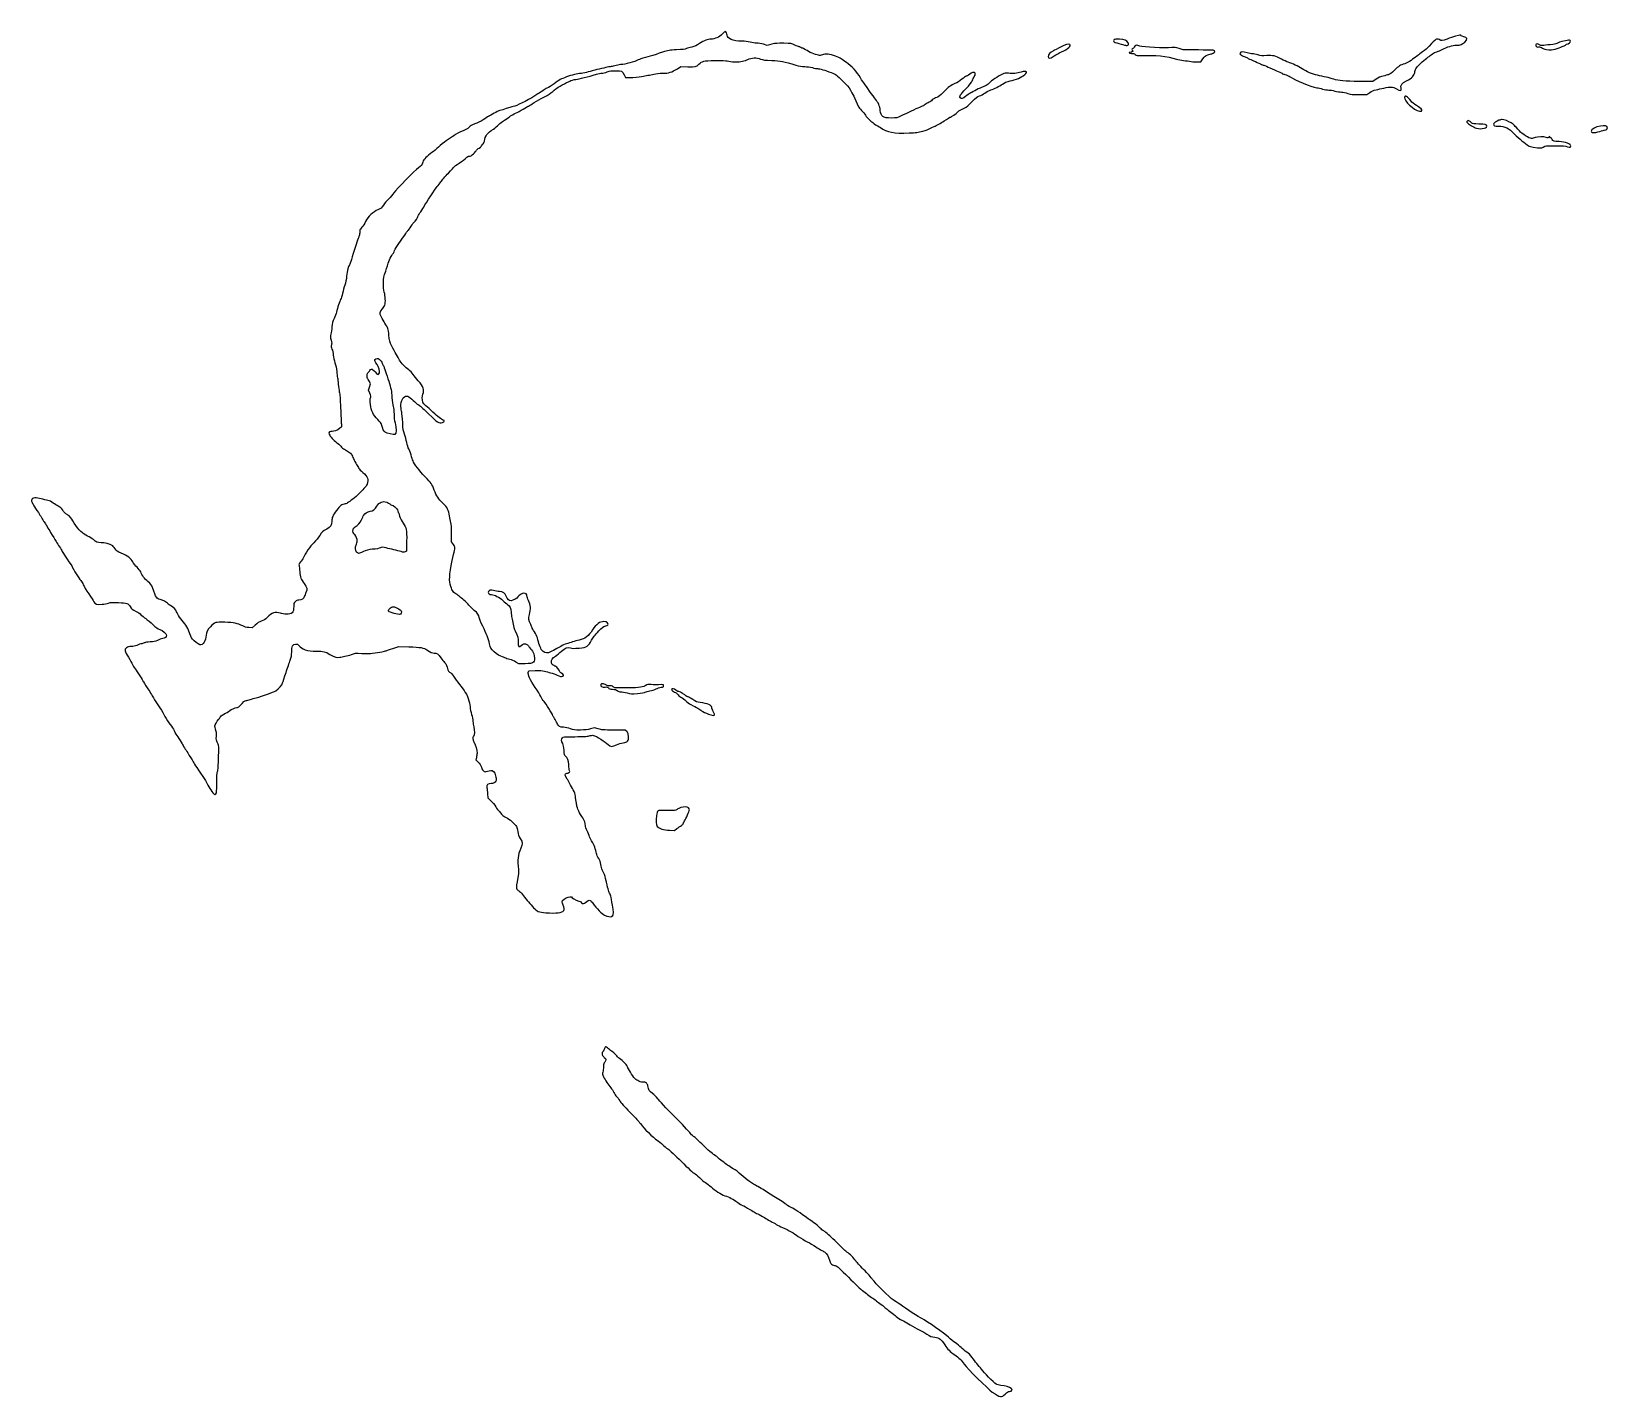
# Model space of a CAD drawing. Header units: millimetres. Extents: x 23 to 842, y -888 to -179.
import ezdxf

# ---------------------------------------------------------------- set-up
doc = ezdxf.new("R2010")
doc.units = ezdxf.units.MM
doc.layers.get('0').update_dxf_attribs({"linetype": 'CONTINUOUS'})

msp = doc.modelspace()

# ---------------------------------------------------------------- linework, layer by layer
for p, q in [((405.1, -185.82), (403.12, -185.26)), ((407.41, -185.23), (405.1, -185.82)), ((621.11, -188.22), (619.07, -187.48)), ((629.15, -188.22), (621.11, -188.22)), ((628.84, -194.42), (630.34, -194.34)), ((630.34, -194.34), (631.4, -192.75)), ((330.7, -201.16), (331.39, -202.54)), ((331.39, -202.54), (335.2, -202.43)), ((358.38, -197.96), (360.2, -196.77)), ((360.2, -196.77), (363.86, -196.9)), ((719.67, -204.52), (712.71, -204.52)), ((721.44, -203.39), (719.67, -204.52)), ((712.71, -211.35), (716.65, -211.27)), ((716.65, -211.27), (718.11, -210.29)), ((197.91, -364.97), (198.46, -363.35)), ((198.57, -366.58), (197.91, -364.97)), ((198.99, -361.74), (198.33, -360.42)), ((198.46, -363.35), (198.99, -361.74)), ((241.04, -443.71), (241.04, -439.37)), ((217.62, -448.6), (216.91, -448.95)), ((217.7, -443.44), (217.62, -448.6)), ((241.99, -445.19), (241.04, -443.71)), ((137.5, -488.47), (135.7, -488.37)), ((139.01, -487.05), (137.5, -488.47)), ((210.56, -499.16), (213.55, -498.21)), ((213.55, -498.21), (218.76, -498.37)), ((276.04, -507.26), (274.51, -506.28)), ((279.24, -507.15), (276.04, -507.26)), ((280.88, -511.65), (281.15, -510.78)), ((281.15, -510.78), (284.53, -510.7)), ((315.22, -540.49), (313.24, -541.05)), ((317.26, -541.05), (315.22, -540.49)), ((331.21, -541.6), (325.25, -541.6)), ((332.03, -542.37), (331.21, -541.6)), ((253.95, -555.97), (253.66, -557.11)), ((253.66, -557.11), (254.85, -558.3)), ((259.79, -574.73), (259.95, -576.77)), ((259.95, -576.77), (261.46, -578.3)), ((354.28, -593.65), (356.79, -593.75)), ((356.79, -593.75), (358.11, -592.83))]:
    msp.add_line(p, q)
for points in [[(381.64, -180), (380.18, -181.5), (377.8, -182.56), (375.84, -182.56)], [(383.28, -178.62), (383.12, -178.62), (382.38, -179.26), (381.64, -180)], [(384.18, -180.55), (384.18, -179.76), (383.65, -178.59), (383.28, -178.62)], [(357.98, -188.12), (354.12, -188.3), (353.7, -188.38), (350.71, -189.36)], [(363.03, -187.51), (362.37, -187.83), (360.89, -187.99), (357.98, -188.12)], [(365.92, -186.69), (364.86, -186.9), (363.56, -187.27), (363.03, -187.51)], [(369.94, -184.89), (368.35, -185.95), (367.4, -186.37), (365.92, -186.69)], [(375.84, -182.56), (374.25, -182.59), (372.3, -183.36), (369.94, -184.89)], [(391.69, -183.62), (387.38, -183.62), (384.18, -182.3), (384.18, -180.55)], [(396.21, -184.15), (394.92, -183.78), (393.57, -183.62), (391.69, -183.62)], [(399.6, -184.68), (398.75, -184.68), (397.22, -184.44), (396.21, -184.15)], [(403.12, -185.26), (402.03, -184.94), (400.45, -184.68), (399.6, -184.68)], [(413.68, -184.73), (410.26, -184.65), (409.42, -184.73), (407.41, -185.23)], [(419.42, -185.66), (417.7, -184.84), (417.54, -184.81), (413.68, -184.73)], [(421.59, -186.53), (421.38, -186.53), (420.4, -186.13), (419.42, -185.66)], [(422.14, -186.77), (422.04, -186.64), (421.8, -186.53), (421.59, -186.53)], [(423.04, -187.19), (422.62, -187.09), (422.22, -186.9), (422.14, -186.77)], [(425.74, -188.57), (424.68, -187.91), (423.47, -187.27), (423.04, -187.19)], [(557.48, -186.72), (555.94, -187.51), (554.25, -188.41), (553.72, -188.67)], [(562.21, -185.45), (561.45, -184.97), (560.15, -185.31), (557.48, -186.72)], [(558.03, -189.15), (561.26, -187.75), (563.17, -186.06), (562.21, -185.45)], [(585.34, -182.85), (584.46, -183.75), (585.15, -184.2), (588.96, -185.18)], [(588.04, -182.62), (586.32, -182.54), (585.55, -182.62), (585.34, -182.85)], [(592.56, -184.55), (591.9, -183.22), (590.74, -182.72), (588.04, -182.62)], [(588.96, -185.18), (590.21, -185.5), (591.4, -185.82), (591.61, -185.9)], [(591.61, -185.9), (591.82, -185.98), (592.22, -185.87), (592.48, -185.68)], [(592.48, -185.68), (592.9, -185.37), (592.93, -185.26), (592.56, -184.55)], [(595.05, -187.4), (594.41, -187.56), (594.33, -188.33), (594.92, -188.54)], [(595.58, -187.03), (595.58, -187.17), (595.34, -187.33), (595.05, -187.4)], [(596.11, -186.27), (595.82, -186.56), (595.58, -186.9), (595.58, -187.03)], [(598.65, -186.16), (596.98, -185.61), (596.74, -185.63), (596.11, -186.27)], [(615.24, -186.93), (611.64, -187.3), (600.5, -186.8), (598.65, -186.16)], [(619.07, -187.48), (617.27, -186.82), (616.82, -186.74), (615.24, -186.93)], [(637.49, -188.73), (637.22, -188.28), (636.61, -188.25), (629.15, -188.22)], [(749.04, -186.21), (748.24, -187.11), (746.68, -188.46), (745.6, -189.23)], [(754.14, -182.83), (752.82, -182.14), (752.55, -182.3), (749.04, -186.21)], [(753.64, -188.91), (753.82, -188.91), (754.75, -188.49), (755.7, -187.99)], [(758.38, -182.51), (755.84, -183.49), (755.44, -183.54), (754.14, -182.83)], [(755.7, -187.99), (758.38, -186.58), (761.15, -185.74), (763.16, -185.74)], [(762.66, -181.08), (761.5, -181.4), (759.57, -182.06), (758.38, -182.51)], [(765.68, -180.82), (765.31, -180.37), (765.25, -180.37), (762.66, -181.08)], [(763.16, -185.74), (765.33, -185.74), (766.1, -185.45), (767.5, -184.07)], [(766.92, -181.32), (766.39, -181.24), (765.84, -181), (765.68, -180.82)], [(767.5, -184.07), (769.09, -182.51), (768.93, -181.66), (766.92, -181.32)], [(804.39, -185.55), (804.23, -186.37), (804.86, -186.85), (805.87, -186.66)], [(806.24, -185.47), (805.37, -184.81), (804.52, -184.86), (804.39, -185.55)], [(805.87, -186.66), (806.58, -186.53), (806.98, -186.64), (807.85, -187.25)], [(807.98, -185.9), (807.24, -186.03), (806.85, -185.92), (806.24, -185.47)], [(807.85, -187.25), (808.78, -187.88), (809.2, -187.99), (811.21, -188.07)], [(811.79, -185.5), (810.23, -185.63), (808.54, -185.82), (807.98, -185.9)], [(811.21, -188.07), (813.22, -188.15), (813.73, -188.07), (815.58, -187.38)], [(815.37, -184.76), (814.78, -185.16), (813.91, -185.34), (811.79, -185.5)], [(819.81, -183.38), (816.95, -183.99), (816.05, -184.26), (815.37, -184.76)], [(815.58, -187.38), (816.74, -186.93), (818.14, -186.45), (818.67, -186.27)], [(818.67, -186.27), (819.2, -186.11), (819.79, -185.82), (819.94, -185.61)], [(822.3, -183.33), (821.85, -183.07), (821.24, -183.07), (819.81, -183.38)], [(819.94, -185.61), (820.1, -185.39), (820.66, -185.1), (821.16, -184.94)], [(821.16, -184.94), (822.22, -184.57), (822.85, -183.67), (822.3, -183.33)], [(326.63, -196.32), (325.62, -196.61), (324.38, -196.85), (323.93, -196.85)], [(329.3, -195.79), (328.85, -195.79), (327.63, -196.03), (326.63, -196.32)], [(338.01, -193.41), (336.47, -194.23), (330.73, -195.79), (329.3, -195.79)], [(340.47, -192.48), (339.91, -192.56), (338.83, -192.99), (338.01, -193.41)], [(350.71, -189.36), (345.97, -190.98), (341.58, -192.3), (340.47, -192.48)], [(363.86, -196.9), (367.8, -197.06), (368.09, -196.98), (369.54, -195.61)], [(369.54, -195.61), (371.32, -193.94), (371.87, -193.81), (377.83, -193.73)], [(377.83, -193.73), (381.5, -193.65), (383.59, -193.73), (384.31, -193.94)], [(384.31, -193.94), (385.87, -194.42), (390.31, -194.5), (392.22, -194.07)], [(392.22, -194.07), (393.09, -193.89), (394.36, -193.44), (395.02, -193.12)], [(395.02, -193.12), (396.82, -192.19), (399.73, -192.11), (401.64, -192.91)], [(401.64, -192.91), (402.88, -193.44), (403.73, -193.54), (407.46, -193.68)], [(407.46, -193.68), (412.06, -193.83), (413.65, -194.15), (419.89, -196.08)], [(419.89, -196.08), (421.77, -196.66), (422.91, -196.85), (424.52, -196.85)], [(432.22, -191.03), (431.01, -191.03), (427.73, -189.79), (425.74, -188.57)], [(434.37, -190.61), (433.57, -190.84), (432.59, -191.03), (432.22, -191.03)], [(436.64, -190.34), (436.19, -190.26), (435.16, -190.37), (434.37, -190.61)], [(443.39, -192.83), (442.46, -192.11), (438.73, -190.74), (436.64, -190.34)], [(446.22, -194.79), (445.21, -194.12), (443.92, -193.25), (443.39, -192.83)], [(453.47, -202.64), (451.72, -199.63), (448.76, -196.43), (446.22, -194.79)], [(551.05, -191.58), (550.97, -192.93), (551.74, -192.88), (554.09, -191.32)], [(553.72, -188.67), (552.08, -189.52), (551.07, -190.61), (551.05, -191.58)], [(554.09, -191.32), (555.2, -190.61), (556.97, -189.63), (558.03, -189.15)], [(593.65, -189.44), (593.22, -189.44), (592.96, -189.55), (593.06, -189.71)], [(593.06, -189.71), (593.14, -189.84), (593.75, -189.97), (594.36, -189.97)], [(594.86, -189.07), (594.6, -189.26), (594.04, -189.44), (593.65, -189.44)], [(594.36, -189.97), (595.15, -189.97), (595.74, -190.16), (596.27, -190.55)], [(594.92, -188.54), (595.29, -188.7), (595.26, -188.75), (594.86, -189.07)], [(596.27, -190.55), (596.93, -191.08), (597.27, -191.16), (598.88, -191.08)], [(598.88, -191.08), (606.56, -190.74), (613.04, -191.37), (617.67, -192.93)], [(617.67, -192.93), (618.54, -193.23), (620.21, -193.57), (621.37, -193.7)], [(621.37, -193.7), (622.54, -193.81), (624.36, -194.05), (625.4, -194.2)], [(625.4, -194.2), (626.45, -194.36), (627.99, -194.47), (628.84, -194.42)], [(631.4, -192.75), (632.38, -191.32), (632.65, -191.11), (633.94, -190.71)], [(633.94, -190.71), (634.74, -190.47), (635.69, -190.21), (636.06, -190.13)], [(636.06, -190.13), (636.43, -190.05), (636.96, -189.81), (637.25, -189.6)], [(637.25, -189.6), (637.67, -189.28), (637.73, -189.12), (637.49, -188.73)], [(650.77, -189.79), (650.53, -190.18), (650.61, -190.34), (651.14, -190.76)], [(654.34, -189.68), (652.12, -189.07), (651.19, -189.1), (650.77, -189.79)], [(651.14, -190.76), (651.51, -191.06), (652.28, -191.43), (652.86, -191.58)], [(652.86, -191.58), (653.44, -191.74), (654.21, -192.09), (654.61, -192.35)], [(657.23, -190.24), (656.7, -190.24), (655.4, -190), (654.34, -189.68)], [(654.61, -192.35), (654.98, -192.64), (656.03, -193.15), (656.99, -193.52)], [(656.99, -193.52), (657.91, -193.86), (659.53, -194.57), (660.53, -195.1)], [(660, -190.76), (659, -190.47), (657.73, -190.24), (657.23, -190.24)], [(664.63, -191.13), (662.28, -191.29), (661.56, -191.24), (660, -190.76)], [(660.53, -195.1), (661.56, -195.63), (662.54, -196.06), (662.75, -196.06)], [(662.75, -196.06), (662.97, -196.06), (664.08, -196.51), (665.27, -197.09)], [(672.31, -193.01), (669.13, -191.24), (667.89, -190.95), (664.63, -191.13)], [(675.75, -194.57), (674.95, -194.34), (673.39, -193.62), (672.31, -193.01)], [(682.97, -198.01), (680.69, -196.56), (678.18, -195.37), (675.75, -194.57)], [(736.39, -195.37), (733.93, -196.08), (733.08, -196.61), (730.99, -198.7)], [(739.56, -193.6), (738.48, -194.36), (737.05, -195.16), (736.39, -195.37)], [(742.47, -191.61), (741.94, -191.93), (740.62, -192.83), (739.56, -193.6)], [(742, -197.93), (742.53, -196.93), (746.05, -193.54), (747.77, -192.4)], [(743.53, -190.82), (743.48, -190.92), (743, -191.27), (742.47, -191.61)], [(745.6, -189.23), (744.51, -189.97), (743.59, -190.69), (743.53, -190.82)], [(747.77, -192.4), (748.53, -191.9), (749.54, -191.16), (749.96, -190.74)], [(749.96, -190.74), (750.73, -190.02), (752.98, -188.91), (753.64, -188.91)], [(300.73, -202.25), (297.68, -203.36), (297.23, -203.6), (294.3, -205.77)], [(298.58, -206.35), (300.04, -205.58), (301.76, -204.68), (302.42, -204.34)], [(308.5, -200.4), (306.07, -200.61), (303.77, -201.16), (300.73, -202.25)], [(302.42, -204.34), (303.13, -203.97), (304.43, -203.62), (305.59, -203.49)], [(305.59, -203.49), (307.42, -203.25), (311.79, -202.19), (316.31, -200.85)], [(312.08, -199.63), (311.07, -199.97), (309.46, -200.32), (308.5, -200.4)], [(316.57, -198.44), (315.12, -198.75), (313.11, -199.31), (312.08, -199.63)], [(316.31, -200.85), (317.31, -200.53), (318.61, -200.29), (319.14, -200.29)], [(321.15, -197.35), (320.09, -197.62), (318.03, -198.09), (316.57, -198.44)], [(319.14, -200.29), (319.7, -200.29), (320.91, -200), (321.89, -199.63)], [(323.93, -196.85), (323.45, -196.85), (322.21, -197.06), (321.15, -197.35)], [(321.89, -199.63), (323.37, -199.07), (324.11, -198.97), (326.5, -198.97)], [(326.5, -198.97), (329.7, -198.97), (329.59, -198.91), (330.7, -201.16)], [(335.2, -202.43), (337.9, -202.38), (339.54, -202.19), (340.76, -201.85)], [(340.76, -201.85), (341.71, -201.56), (342.93, -201.35), (343.43, -201.35)], [(343.43, -201.35), (343.93, -201.35), (345.2, -201.11), (346.21, -200.82)], [(346.21, -200.82), (347.5, -200.45), (348.85, -200.29), (350.76, -200.29)], [(350.76, -200.29), (353.93, -200.29), (355.47, -199.81), (358.38, -197.96)], [(424.52, -196.85), (425.85, -196.85), (427.33, -197.04), (428.49, -197.38)], [(428.49, -197.38), (429.5, -197.67), (430.77, -197.91), (431.27, -197.91)], [(431.27, -197.91), (432.46, -197.91), (434.92, -198.65), (438.28, -199.97)], [(438.28, -199.97), (440.93, -201.03), (440.93, -201.06), (444.45, -204.55)], [(444.45, -204.55), (448.28, -208.44), (448.18, -208.25), (452.52, -217.67)], [(455.51, -205.79), (455.19, -205.42), (454.26, -203.99), (453.47, -202.64)], [(506.23, -203.41), (505.04, -204.42), (503.79, -205.21), (502.58, -205.69)], [(508.37, -201.88), (508.16, -201.88), (507.21, -202.56), (506.23, -203.41)], [(508.26, -208.41), (510.35, -206.3), (511.25, -205.13), (511.6, -204.26)], [(510.25, -200.79), (509.4, -201.4), (508.56, -201.88), (508.37, -201.88)], [(512.66, -201.96), (513.9, -199.79), (512.6, -199.15), (510.25, -200.79)], [(511.6, -204.26), (511.84, -203.6), (512.31, -202.56), (512.66, -201.96)], [(527.24, -200.79), (524.77, -202.09), (521.39, -204.28), (520.7, -205.03)], [(530.41, -200.29), (528.77, -200.1), (528.53, -200.13), (527.24, -200.79)], [(527.26, -205.93), (528.4, -205.1), (529.33, -204.68), (530.3, -204.52)], [(530.3, -204.52), (532.84, -204.13), (536.42, -202.8), (538.11, -201.64)], [(536.95, -199.71), (534.96, -200.4), (532.69, -200.58), (530.41, -200.29)], [(538.11, -201.64), (540.78, -199.84), (540.07, -198.68), (536.95, -199.71)], [(665.27, -197.09), (666.43, -197.64), (668.42, -198.52), (669.66, -198.99)], [(669.66, -198.99), (670.9, -199.47), (672.2, -200.08), (672.54, -200.34)], [(672.54, -200.34), (672.86, -200.58), (673.55, -200.87), (674.05, -200.98)], [(674.05, -200.98), (674.56, -201.06), (675.03, -201.24), (675.11, -201.37)], [(675.11, -201.37), (675.19, -201.51), (675.43, -201.61), (675.67, -201.61)], [(675.67, -201.61), (675.88, -201.61), (676.41, -201.85), (676.8, -202.14)], [(676.8, -202.14), (679.37, -203.97), (687.41, -207.27), (690.69, -207.83)], [(690.96, -201.35), (688.02, -200.69), (685.51, -199.63), (682.97, -198.01)], [(695.46, -202.35), (694.16, -202.06), (692.12, -201.61), (690.96, -201.35)], [(699.43, -203.44), (698.55, -203.12), (696.78, -202.64), (695.46, -202.35)], [(712.71, -204.52), (705.14, -204.52), (701.86, -204.26), (699.43, -203.44)], [(725.09, -201.77), (723.95, -202.06), (722.55, -202.67), (721.44, -203.39)], [(727.9, -201.06), (727.37, -201.19), (726.12, -201.51), (725.09, -201.77)], [(730.99, -198.7), (729.51, -200.18), (728.56, -200.9), (727.9, -201.06)], [(734.38, -208.23), (734.09, -206.35), (734.62, -205.61), (737.24, -204.28)], [(737.24, -204.28), (740.01, -202.86), (741.23, -201.61), (741.47, -199.89)], [(741.47, -199.89), (741.55, -199.23), (741.79, -198.36), (742, -197.93)], [(285.83, -211.08), (282.05, -213.65), (276.3, -216.67), (273.84, -217.33)], [(290.59, -208.12), (289.75, -208.52), (287.6, -209.87), (285.83, -211.08)], [(287.6, -213.47), (290.22, -212.22), (293.34, -210.16), (295.14, -208.47)], [(294.3, -205.77), (293.11, -206.67), (291.44, -207.72), (290.59, -208.12)], [(295.14, -208.47), (295.59, -208.07), (297.13, -207.12), (298.58, -206.35)], [(458.23, -209.55), (457.07, -207.88), (455.85, -206.19), (455.51, -205.79)], [(461.33, -213.78), (460.8, -213.12), (459.4, -211.22), (458.23, -209.55)], [(493.13, -212.88), (492.39, -213.12), (491.36, -213.7), (490.83, -214.18)], [(496.54, -210.26), (494.88, -211.98), (494.19, -212.51), (493.13, -212.88)], [(502.58, -205.69), (500.35, -206.56), (499.27, -207.38), (496.54, -210.26)], [(505.35, -213.12), (504.75, -212.38), (505.38, -211.35), (508.26, -208.41)], [(508.19, -212.3), (506.62, -213.57), (505.91, -213.78), (505.35, -213.12)], [(510.38, -210.77), (510.01, -210.93), (509.01, -211.61), (508.19, -212.3)], [(512.89, -209.36), (511.89, -209.97), (510.75, -210.61), (510.38, -210.77)], [(511.33, -215.21), (513.5, -213.04), (514.24, -212.46), (515.33, -212.09)], [(516.44, -207.72), (515.51, -208.02), (513.93, -208.76), (512.89, -209.36)], [(515.33, -212.09), (516.07, -211.85), (517.37, -211.16), (518.19, -210.58)], [(520.7, -205.03), (519.54, -206.3), (518.19, -207.17), (516.44, -207.72)], [(518.19, -210.58), (519.01, -209.97), (520.36, -209.26), (521.18, -208.99)], [(521.18, -208.99), (523.37, -208.23), (525.38, -207.22), (527.26, -205.93)], [(690.69, -207.83), (691.28, -207.94), (692.57, -208.25), (693.61, -208.52)], [(693.61, -208.52), (694.61, -208.81), (696.04, -209.02), (696.78, -209.02)], [(696.78, -209.02), (697.52, -209.02), (698.98, -209.26), (700.03, -209.55)], [(700.03, -209.55), (701.07, -209.84), (702.6, -210.08), (703.42, -210.08)], [(703.42, -210.08), (704.35, -210.08), (705.62, -210.34), (706.81, -210.77)], [(706.81, -210.77), (708.61, -211.4), (709, -211.43), (712.71, -211.35)], [(718.11, -210.29), (719.06, -209.63), (720.17, -209.18), (721.39, -208.89)], [(721.39, -208.89), (722.42, -208.68), (724.24, -208.25), (725.49, -207.99)], [(725.49, -207.99), (728.87, -207.2), (729.99, -207.25), (731.94, -208.36)], [(731.94, -208.36), (734.19, -209.63), (734.59, -209.6), (734.38, -208.23)], [(736.18, -212.86), (735.73, -214.63), (741.05, -219.52), (743.9, -220)], [(739.56, -214.87), (737.66, -212.25), (736.49, -211.56), (736.18, -212.86)], [(263.13, -221.09), (261.96, -221.77), (260.67, -222.49), (260.24, -222.73)], [(265.51, -219.87), (265.35, -219.87), (264.29, -220.42), (263.13, -221.09)], [(271.33, -218.04), (268.9, -218.89), (265.75, -219.87), (265.51, -219.87)], [(273.84, -217.33), (272.89, -217.57), (271.78, -217.91), (271.33, -218.04)], [(274.29, -221.11), (275.19, -220.72), (276.97, -219.74), (278.24, -218.94)], [(278.24, -218.94), (279.51, -218.15), (280.67, -217.49), (280.83, -217.49)], [(280.83, -217.49), (280.99, -217.49), (281.97, -216.88), (282.97, -216.14)], [(282.97, -216.14), (284, -215.4), (286.07, -214.18), (287.6, -213.47)], [(452.52, -217.67), (452.65, -217.99), (453.36, -218.86), (454.08, -219.63)], [(454.08, -219.63), (454.79, -220.4), (455.69, -221.54), (456.06, -222.17)], [(463.79, -219.58), (463.52, -217.36), (462.7, -215.45), (461.33, -213.78)], [(469.61, -223.57), (465.08, -223.57), (464.21, -222.99), (463.79, -219.58)], [(484.11, -218.12), (482.36, -218.81), (477.68, -220.95), (474.29, -222.65)], [(486.67, -216.88), (486.25, -217.2), (485.09, -217.78), (484.11, -218.12)], [(488.69, -215.66), (488.02, -215.98), (487.12, -216.53), (486.67, -216.88)], [(490.83, -214.18), (490.3, -214.66), (489.35, -215.32), (488.69, -215.66)], [(500.25, -223.04), (500.59, -223.04), (503.29, -221.17), (504.06, -220.4)], [(504.06, -220.4), (504.69, -219.79), (506.15, -218.94), (508, -218.18)], [(508, -218.18), (508.37, -218.02), (509.85, -216.69), (511.33, -215.21)], [(742.34, -217.01), (741.15, -216.32), (739.96, -215.4), (739.56, -214.87)], [(743.9, -220), (746.23, -220.37), (745.41, -218.81), (742.34, -217.01)], [(250.43, -228.1), (250.14, -228.63), (249.29, -229.13), (246.99, -230.16)], [(253.05, -226.64), (251.25, -227.22), (250.72, -227.54), (250.43, -228.1)], [(257.39, -224.53), (256.09, -225.4), (254.45, -226.19), (253.05, -226.64)], [(260.24, -222.73), (259.82, -222.94), (258.52, -223.76), (257.39, -224.53)], [(262.78, -229.29), (263.63, -228.73), (264.87, -227.7), (265.56, -226.99)], [(265.56, -226.99), (266.25, -226.25), (267.36, -225.35), (268.02, -224.98)], [(268.02, -224.98), (268.68, -224.6), (269.98, -223.73), (270.93, -223.04)], [(270.93, -223.04), (271.89, -222.38), (273.39, -221.48), (274.29, -221.11)], [(456.06, -222.17), (456.67, -223.23), (461.17, -227.28), (461.75, -227.28)], [(461.75, -227.28), (461.88, -227.28), (462.86, -227.86), (463.89, -228.57)], [(463.89, -228.57), (467.36, -230.95), (470.85, -231.62), (478.76, -231.35)], [(474.29, -222.65), (472.57, -223.55), (472.36, -223.57), (469.61, -223.57)], [(485.91, -230.4), (487.52, -229.95), (489, -229.42), (489.24, -229.21)], [(489.24, -229.21), (489.48, -229), (490.62, -228.44), (491.75, -227.97)], [(491.75, -227.97), (492.92, -227.49), (495.25, -226.17), (496.94, -225.05)], [(496.94, -225.05), (498.63, -223.94), (500.14, -223.04), (500.25, -223.04)], [(768.77, -225.24), (768.32, -225.58), (768.38, -225.66), (769.46, -226.56)], [(769.33, -224.9), (769.28, -224.9), (769.04, -225.05), (768.77, -225.24)], [(771.18, -226.17), (770.89, -225.82), (769.57, -224.9), (769.33, -224.9)], [(769.46, -226.56), (770.1, -227.09), (770.92, -227.65), (771.26, -227.81)], [(774.75, -226.69), (772.32, -226.59), (771.45, -226.48), (771.18, -226.17)], [(771.26, -227.81), (771.63, -227.97), (772.35, -228.34), (772.85, -228.6)], [(772.85, -228.6), (774.7, -229.61), (778.93, -229.08), (778.93, -227.83)], [(778.93, -227.83), (778.93, -226.99), (778.25, -226.8), (774.75, -226.69)], [(785.2, -224.74), (784.01, -225.16), (782.37, -226.38), (782.37, -226.85)], [(782.37, -226.85), (782.37, -227.57), (783.03, -227.81), (785.07, -227.81)], [(785.07, -227.81), (788.27, -227.81), (790.26, -228.79), (793.41, -231.91)], [(786.87, -224.39), (786.5, -224.39), (785.76, -224.55), (785.2, -224.74)], [(791.63, -226.11), (790.28, -225.27), (787.88, -224.37), (786.87, -224.39)], [(795.89, -230.27), (793.35, -227.41), (792.8, -226.85), (791.63, -226.11)], [(837.94, -227.73), (835.55, -228.12), (833.17, -229.45), (833.17, -230.37)], [(841.64, -228.57), (841.64, -227.67), (840.18, -227.36), (837.94, -227.73)], [(839.92, -229.87), (841.22, -229.55), (841.64, -229.21), (841.64, -228.57)], [(238.26, -235.4), (237.09, -236.19), (235.32, -237.62), (234.29, -238.63)], [(242.15, -232.75), (241.17, -233.44), (239.42, -234.63), (238.26, -235.4)], [(246.99, -230.16), (245.3, -230.9), (243.1, -232.07), (242.15, -232.75)], [(256.38, -238.42), (256.38, -238.31), (256.73, -237.83), (257.15, -237.38)], [(257.15, -237.38), (257.6, -236.91), (258.02, -236.14), (258.1, -235.56)], [(258.1, -235.56), (258.6, -232.62), (259.48, -231.48), (262.78, -229.29)], [(478.76, -231.35), (482.41, -231.22), (483.39, -231.09), (485.91, -230.4)], [(793.41, -231.91), (795.58, -234.08), (799.02, -236.96), (800.5, -237.86)], [(802.11, -234.16), (800.95, -234.16), (797.32, -231.88), (795.89, -230.27)], [(804.07, -233.76), (803.46, -233.97), (802.56, -234.16), (802.11, -234.16)], [(809.86, -233.65), (808.65, -233.23), (805.39, -233.28), (804.07, -233.76)], [(811.21, -233.49), (810.79, -233.87), (810.58, -233.89), (809.86, -233.65)], [(811.77, -233.68), (811.87, -233.12), (811.69, -233.07), (811.21, -233.49)], [(812.14, -233.89), (811.93, -233.89), (811.77, -233.81), (811.77, -233.68)], [(812.93, -234.69), (812.69, -234.24), (812.35, -233.89), (812.14, -233.89)], [(816.5, -235.82), (813.75, -235.69), (813.38, -235.58), (812.93, -234.69)], [(822.59, -238.02), (822.59, -236.99), (819.84, -236.01), (816.5, -235.82)], [(833.17, -230.37), (833.17, -230.56), (833.46, -230.85), (833.83, -231.03)], [(833.83, -231.03), (834.34, -231.27), (834.92, -231.22), (836.67, -230.74)], [(836.67, -230.74), (837.88, -230.43), (839.34, -230.03), (839.92, -229.87)], [(230.85, -241.51), (228.12, -243.36), (226.59, -244.98), (226.09, -246.46)], [(234.29, -238.63), (233.28, -239.63), (231.72, -240.93), (230.85, -241.51)], [(245.03, -246.96), (246.51, -245.98), (248.1, -244.79), (248.58, -244.29)], [(248.58, -244.29), (249.18, -243.65), (249.66, -243.42), (250.3, -243.42)], [(250.3, -243.42), (250.98, -243.42), (251.43, -243.15), (252.41, -242.15)], [(252.41, -242.15), (253.1, -241.46), (253.79, -240.61), (253.97, -240.29)], [(253.97, -240.29), (254.13, -239.98), (254.77, -239.47), (255.32, -239.18)], [(255.32, -239.18), (255.91, -238.89), (256.38, -238.55), (256.38, -238.42)], [(800.5, -237.86), (801.08, -238.23), (802.19, -238.6), (803.01, -238.71)], [(803.01, -238.71), (807.06, -239.29), (806.95, -239.29), (808.25, -238.63)], [(808.25, -238.63), (809.44, -238.02), (809.73, -237.99), (814.52, -237.99)], [(814.52, -237.99), (818.75, -237.99), (819.73, -238.07), (820.79, -238.47)], [(820.79, -238.47), (822.19, -239.02), (822.59, -238.92), (822.59, -238.02)], [(223.84, -249.42), (221.96, -250.69), (212.25, -260.67), (211.08, -262.47)], [(226.09, -246.46), (225.56, -248.1), (225.32, -248.39), (223.84, -249.42)], [(235.51, -256.65), (236.01, -255.85), (237.73, -253.84), (239.37, -252.2)], [(239.37, -252.2), (241.01, -250.53), (242.36, -249.08), (242.36, -248.97)], [(242.36, -248.97), (242.36, -248.84), (243.55, -247.94), (245.03, -246.96)], [(226.56, -269.85), (227.99, -267.23), (232.44, -260.48), (233.6, -259.21)], [(233.6, -259.21), (234.16, -258.6), (235.03, -257.44), (235.51, -256.65)], [(205.71, -268.82), (204.68, -270.43), (204.47, -270.62), (202.78, -271.28)], [(208.44, -265.59), (207.54, -266.41), (206.32, -267.86), (205.71, -268.82)], [(211.08, -262.47), (210.53, -263.37), (209.34, -264.77), (208.44, -265.59)], [(224.6, -272.92), (225.16, -272.18), (226.06, -270.8), (226.56, -269.85)], [(196.35, -277.42), (195.87, -278.37), (195.02, -279.69), (194.44, -280.35)], [(202.78, -271.28), (200.37, -272.2), (197.59, -274.88), (196.35, -277.42)], [(219.97, -279.8), (220.66, -278.74), (221.38, -277.81), (221.59, -277.71)], [(221.59, -277.71), (222.06, -277.52), (223.57, -275.22), (223.57, -274.66)], [(223.57, -274.66), (223.57, -274.43), (224.05, -273.63), (224.6, -272.92)], [(192.93, -285.09), (192.62, -285.67), (191.32, -289.53), (189.97, -293.95)], [(193.3, -283.24), (193.25, -283.98), (193.09, -284.8), (192.93, -285.09)], [(193.38, -281.73), (193.38, -281.83), (193.33, -282.52), (193.3, -283.24)], [(194.44, -280.35), (193.89, -281.01), (193.41, -281.62), (193.38, -281.73)], [(213.7, -288.74), (214.63, -287.39), (215.98, -285.41), (216.67, -284.37)], [(216.67, -284.37), (217.36, -283.32), (218.12, -282.28), (218.36, -282.1)], [(218.36, -282.1), (218.6, -281.89), (219.31, -280.88), (219.97, -279.8)], [(189.97, -293.95), (188.41, -299.06), (188.07, -300.04), (187.83, -300.17)], [(209.97, -294.98), (210.48, -294.3), (211.14, -293.16), (211.43, -292.44)], [(211.43, -292.44), (211.75, -291.76), (212.75, -290.06), (213.7, -288.74)], [(187.83, -300.17), (187.4, -300.43), (186.82, -302.97), (186.53, -305.73)], [(206.82, -303.08), (207.41, -301.33), (208.15, -299.08), (208.47, -298.05)], [(208.47, -298.05), (208.81, -297.05), (209.47, -295.65), (209.97, -294.98)], [(185.58, -310.38), (185.21, -311.47), (184.68, -313.4), (184.39, -314.67)], [(186.53, -305.73), (186.37, -307.29), (185.98, -309.27), (185.58, -310.38)], [(206.08, -314.09), (205.63, -312.45), (205.55, -311.6), (205.63, -309.19)], [(205.63, -309.19), (205.74, -306.65), (205.9, -305.83), (206.82, -303.08)], [(183.38, -317.87), (182.88, -318.72), (181.74, -322.21), (181.24, -324.46)], [(184.39, -314.67), (184.12, -315.97), (183.67, -317.39), (183.38, -317.87)], [(206.35, -320.75), (206.8, -319.14), (206.69, -316.26), (206.08, -314.09)], [(181.24, -324.46), (181.08, -325.15), (180.55, -326.63), (180.02, -327.71)], [(204.58, -326.97), (203.54, -324.83), (203.62, -324.17), (205.08, -322.74)], [(206.38, -330.2), (205.85, -329.41), (205.03, -327.95), (204.58, -326.97)], [(205.08, -322.74), (205.63, -322.21), (206.19, -321.31), (206.35, -320.75)], [(178.86, -332.13), (178.75, -333.48), (178.51, -335.12), (178.3, -335.81)], [(180.02, -327.71), (179.23, -329.33), (179.02, -330.12), (178.86, -332.13)], [(208.47, -336.42), (208.15, -333.11), (207.99, -332.58), (206.38, -330.2)], [(178.3, -335.81), (178.01, -336.92), (178.01, -337.29), (178.44, -338.93)], [(178.59, -341.55), (178.33, -342.21), (178.36, -342.5), (178.86, -343.61)], [(178.44, -338.93), (178.83, -340.47), (178.86, -340.92), (178.59, -341.55)], [(178.86, -343.61), (179.18, -344.33), (179.49, -345.7), (179.57, -346.74)], [(210, -342.11), (208.86, -339.78), (208.76, -339.35), (208.47, -336.42)], [(212.3, -346.34), (211.72, -345.39), (210.66, -343.48), (210, -342.11)], [(179.57, -346.74), (179.65, -347.74), (180.05, -349.54), (180.45, -350.71)], [(180.45, -350.71), (180.98, -352.16), (181.24, -353.56), (181.35, -355.2)], [(201.77, -350.78), (200.92, -349.81), (200.9, -349.14), (201.69, -348.77)], [(201.69, -348.77), (202.7, -348.3), (203.09, -348.43), (204.1, -349.51)], [(203.65, -355.2), (203.41, -353.77), (202.49, -351.58), (201.77, -350.78)], [(204.1, -349.51), (204.63, -350.1), (205.05, -350.76), (205.05, -351)], [(205.05, -351), (205.05, -351.23), (205.26, -351.74), (205.53, -352.11)], [(205.53, -352.11), (205.79, -352.5), (206.35, -353.88), (206.75, -355.2)], [(214.05, -349.38), (213.7, -348.64), (212.91, -347.29), (212.3, -346.34)], [(218.86, -354.46), (216.96, -353.17), (214.76, -350.84), (214.05, -349.38)], [(181.35, -355.2), (181.42, -356.5), (181.61, -358.01), (181.77, -358.51)], [(181.77, -358.51), (181.9, -359.01), (182.11, -360.55), (182.19, -361.95)], [(197.38, -358.91), (196.9, -358.62), (197.06, -356.47), (197.59, -355.94)], [(198.33, -360.42), (197.96, -359.67), (197.54, -359.01), (197.38, -358.91)], [(197.59, -355.94), (197.86, -355.68), (198.28, -355.15), (198.52, -354.73)], [(198.52, -354.73), (198.78, -354.33), (199.2, -354.01), (199.47, -354.01)], [(199.47, -354.01), (199.73, -354.01), (200.55, -354.67), (201.32, -355.49)], [(201.32, -355.49), (202.67, -356.98), (202.7, -357), (203.23, -356.5)], [(203.23, -356.5), (203.62, -356.13), (203.73, -355.79), (203.65, -355.2)], [(206.75, -355.2), (207.17, -356.5), (207.88, -358.78), (208.36, -360.23)], [(208.36, -360.23), (209.6, -364.07), (209.84, -365.31), (210.08, -368.91)], [(221.14, -356.84), (220.56, -355.97), (219.52, -354.91), (218.86, -354.46)], [(223.71, -360.1), (222.89, -359.15), (221.72, -357.69), (221.14, -356.84)], [(226.11, -367.08), (227.01, -364.46), (226.64, -363.46), (223.71, -360.1)], [(182.19, -361.95), (182.27, -363.33), (182.51, -365.12), (182.72, -365.92)], [(182.72, -365.92), (182.96, -366.82), (183.2, -369.94), (183.36, -374.25)], [(198.91, -369.04), (199.18, -368.33), (199.13, -367.98), (198.57, -366.58)], [(214.71, -373.46), (214.55, -370.47), (215.93, -368.04), (217.81, -368.04)], [(217.81, -368.04), (218.36, -368.04), (219.02, -368.46), (220.35, -369.68)], [(226.09, -371.34), (225.69, -369.44), (225.69, -368.27), (226.11, -367.08)], [(183.36, -374.25), (183.52, -378.04), (183.7, -381.79), (183.78, -382.61)], [(198.89, -372.4), (198.68, -370.47), (198.68, -369.65), (198.91, -369.04)], [(202.7, -380.23), (200.29, -377.9), (199.31, -375.87), (198.89, -372.4)], [(210.08, -368.91), (210.21, -370.68), (210.5, -372.72), (210.71, -373.43)], [(210.71, -373.43), (210.98, -374.25), (211.14, -375.71), (211.14, -377.38)], [(215.11, -376.5), (214.95, -375.84), (214.76, -374.49), (214.71, -373.46)], [(215.64, -381.79), (215.5, -379.54), (215.29, -377.16), (215.11, -376.5)], [(220.35, -369.68), (221.32, -370.58), (222.33, -371.5), (222.57, -371.74)], [(222.57, -371.74), (222.81, -371.95), (223.52, -372.43), (224.13, -372.8)], [(224.13, -372.8), (224.76, -373.17), (227.07, -375.26), (229.24, -377.43)], [(227.73, -373.12), (226.88, -372.43), (226.17, -371.63), (226.09, -371.34)], [(231.38, -376.4), (230.21, -375.26), (228.57, -373.8), (227.73, -373.12)], [(236.67, -380.52), (235.9, -380.37), (233.79, -378.72), (231.38, -376.4)], [(183.04, -384.81), (181.64, -385.84), (179.81, -386.58), (178.96, -386.4)], [(183.78, -382.61), (183.94, -384.07), (183.91, -384.12), (183.04, -384.81)], [(204.66, -382.75), (204.58, -382.3), (203.78, -381.29), (202.7, -380.23)], [(206.51, -386.82), (205.69, -386.32), (205.21, -385.29), (204.66, -382.75)], [(211.14, -377.38), (211.14, -379.25), (211.3, -380.6), (211.67, -381.98)], [(211.67, -381.98), (212.43, -384.68), (212.38, -387.72), (211.56, -388.04)], [(216.54, -387.88), (215.93, -386.19), (215.79, -385.29), (215.64, -381.79)], [(229.24, -377.43), (233.68, -381.85), (234.42, -382.3), (236.33, -381.71)], [(236.33, -381.71), (237.41, -381.37), (237.62, -380.68), (236.67, -380.52)], [(177.69, -386.64), (177.27, -386.95), (177.24, -387.11), (177.48, -387.85)], [(177.48, -387.85), (177.88, -388.99), (179.81, -391.19), (181.24, -392.11)], [(178.96, -386.4), (178.49, -386.32), (177.99, -386.4), (177.69, -386.64)], [(181.24, -392.11), (181.9, -392.54), (182.91, -393.44), (183.46, -394.12)], [(211.56, -388.04), (211.03, -388.25), (207.38, -387.38), (206.51, -386.82)], [(217.78, -392.19), (217.49, -390.92), (216.93, -388.96), (216.54, -387.88)], [(218.78, -395.39), (218.49, -394.92), (218.04, -393.49), (217.78, -392.19)], [(183.46, -394.12), (184.02, -394.78), (184.89, -395.53), (185.39, -395.71)], [(185.39, -395.71), (186.58, -396.21), (188.7, -397.77), (189.1, -398.44)], [(189.1, -398.44), (189.28, -398.73), (189.71, -399.68), (190.08, -400.55)], [(190.08, -400.55), (190.42, -401.43), (191.14, -402.78), (191.64, -403.54)], [(219.97, -398.59), (219.6, -397.27), (219.05, -395.84), (218.78, -395.39)], [(221.01, -401.77), (220.82, -401.32), (220.37, -399.89), (219.97, -398.59)], [(191.64, -403.54), (192.17, -404.31), (192.72, -405.24), (192.88, -405.61)], [(192.88, -405.61), (193.07, -405.98), (193.97, -406.9), (194.92, -407.7)], [(194.92, -407.7), (197.54, -409.89), (198.09, -411.45), (197.11, -413.78)], [(227.28, -409.97), (224.29, -406.9), (221.62, -403.41), (221.01, -401.77)], [(194.2, -417.49), (193.25, -418.57), (191.61, -420.13), (190.55, -420.93)], [(196.22, -415.34), (196.06, -415.45), (195.16, -416.4), (194.2, -417.49)], [(197.11, -413.78), (196.77, -414.52), (196.37, -415.24), (196.22, -415.34)], [(232.07, -416.98), (230.74, -413.57), (230.61, -413.39), (227.28, -409.97)], [(236.51, -423.7), (234.24, -421.48), (233.18, -419.92), (232.07, -416.98)], [(22.89, -421.83), (22.7, -422.43), (22.75, -422.75), (23.12, -423.41)], [(24.55, -421.01), (23.28, -421.08), (23.12, -421.16), (22.89, -421.83)], [(23.12, -423.41), (23.42, -423.89), (23.84, -424.63), (24.05, -425.05)], [(24.05, -425.05), (24.29, -425.5), (25.32, -427.12), (26.33, -428.63)], [(27.83, -421.43), (26.75, -421.14), (25.32, -420.95), (24.55, -421.01)], [(31.27, -422.25), (30.45, -422.09), (28.89, -421.72), (27.83, -421.43)], [(34.05, -423.62), (33.15, -422.86), (32.36, -422.49), (31.27, -422.25)], [(36.7, -425.34), (35.96, -424.97), (34.74, -424.21), (34.05, -423.62)], [(39, -427.41), (38.31, -426.32), (37.76, -425.85), (36.7, -425.34)], [(185.74, -424.13), (184.18, -424.15), (182.99, -425.05), (181.27, -427.46)], [(187.51, -423.25), (186.9, -423.73), (186.11, -424.13), (185.74, -424.13)], [(190.55, -420.93), (189.47, -421.75), (188.12, -422.8), (187.51, -423.25)], [(198.7, -427.94), (200.18, -427.67), (201.27, -426.85), (202.19, -425.29)], [(202.19, -425.29), (203.49, -423.12), (205.34, -422.38), (207.33, -423.2)], [(207.33, -423.2), (207.83, -423.41), (208.57, -423.84), (208.94, -424.13)], [(208.94, -424.13), (209.31, -424.42), (209.81, -424.66), (210.03, -424.66)], [(210.03, -424.66), (210.69, -424.66), (212.7, -426.48), (212.88, -427.25)], [(239.98, -430.37), (239.63, -427.51), (238.81, -425.93), (236.51, -423.7)], [(26.33, -428.63), (27.33, -430.16), (28.68, -432.33), (29.34, -433.44)], [(29.34, -433.44), (30, -434.55), (31.54, -436.99), (32.7, -438.86)], [(41.22, -429.63), (40.38, -429.1), (39.58, -428.31), (39, -427.41)], [(44.98, -434.1), (42.73, -430.61), (42.68, -430.53), (41.22, -429.63)], [(178.86, -433.07), (178.86, -435.08), (178.2, -436.09), (176.19, -437.2)], [(181.27, -427.46), (179.18, -430.37), (178.86, -431.11), (178.86, -433.07)], [(190.98, -436.01), (192.62, -435.03), (193.41, -434.13), (194.23, -432.33)], [(194.23, -432.33), (194.68, -431.38), (195.18, -430.32), (195.39, -429.95)], [(195.39, -429.95), (195.82, -429.15), (197.43, -428.18), (198.7, -427.94)], [(212.88, -427.25), (212.99, -427.65), (213.15, -428.07), (213.25, -428.23)], [(213.25, -428.23), (213.36, -428.36), (213.7, -429.37), (214.05, -430.42)], [(214.05, -430.42), (214.39, -431.56), (215.16, -433.1), (215.9, -434.13)], [(240.64, -433.76), (240.4, -433.04), (240.11, -431.51), (239.98, -430.37)], [(241.04, -439.37), (241.04, -436.25), (240.93, -434.71), (240.64, -433.76)], [(32.7, -438.86), (33.89, -440.72), (35.03, -442.67), (35.27, -443.18)], [(51.83, -440.8), (49.4, -439.79), (47.28, -437.73), (44.98, -434.1)], [(54.93, -442.65), (54.27, -442.04), (52.94, -441.25), (51.83, -440.8)], [(172.53, -440.53), (171.9, -441.48), (170.52, -443.15), (169.47, -444.24)], [(176.19, -437.2), (174.07, -438.36), (173.8, -438.6), (172.53, -440.53)], [(190.5, -439.74), (190.05, -439.74), (189.65, -438.36), (189.84, -437.44)], [(189.84, -437.44), (189.94, -436.83), (190.26, -436.43), (190.98, -436.01)], [(191.96, -442.67), (191.74, -441.54), (190.84, -439.74), (190.5, -439.74)], [(215.9, -434.13), (217.65, -436.64), (217.78, -437.41), (217.7, -443.44)], [(35.27, -443.18), (35.48, -443.68), (36.2, -444.84), (36.88, -445.72)], [(36.88, -445.72), (37.54, -446.62), (38.29, -447.81), (38.52, -448.36)], [(38.52, -448.36), (38.89, -449.26), (40.19, -451.27), (43.34, -455.82)], [(58.95, -444.24), (57.04, -444.24), (56.36, -443.97), (54.93, -442.65)], [(64.66, -445.66), (63.71, -445.03), (60.54, -444.24), (58.95, -444.24)], [(66.17, -447.38), (65.67, -446.64), (64.98, -445.85), (64.66, -445.66)], [(69.32, -449.66), (67.31, -448.84), (66.97, -448.57), (66.17, -447.38)], [(75.46, -454.26), (74.59, -452.54), (72.6, -451.06), (69.32, -449.66)], [(169.47, -444.24), (167.67, -446.06), (165.02, -449.9), (163.94, -452.2)], [(191.72, -449.1), (190.87, -448.23), (190.82, -447.04), (191.58, -445.03)], [(191.58, -445.03), (191.96, -444.05), (192.06, -443.31), (191.96, -442.67)], [(192.64, -449.79), (192.51, -449.79), (192.11, -449.47), (191.72, -449.1)], [(196.19, -448.47), (195.29, -448.89), (192.88, -449.79), (192.64, -449.79)], [(200.58, -447.54), (199.81, -447.38), (197.46, -447.89), (196.19, -448.47)], [(204.1, -446.85), (203.62, -447.28), (201.4, -447.73), (200.58, -447.54)], [(207.12, -446.99), (205.37, -446.56), (204.47, -446.51), (204.1, -446.85)], [(211.01, -447.94), (209.71, -447.62), (207.94, -447.2), (207.12, -446.99)], [(214.79, -448.89), (214.02, -448.68), (212.33, -448.26), (211.01, -447.94)], [(216.91, -448.95), (216.3, -449.24), (215.95, -449.24), (214.79, -448.89)], [(242.12, -450.45), (243.05, -446.59), (243.05, -446.83), (241.99, -445.19)], [(43.34, -455.82), (43.79, -456.51), (44.19, -457.2), (44.19, -457.39)], [(44.19, -457.39), (44.19, -457.76), (47.39, -462.76), (48.37, -463.95)], [(77.63, -457.04), (76.84, -456.3), (75.86, -455.06), (75.46, -454.26)], [(79.51, -459.45), (79.27, -458.87), (78.42, -457.78), (77.63, -457.04)], [(162.53, -454.26), (161.77, -455.16), (161.63, -455.51), (161.79, -456.09)], [(161.79, -456.09), (161.9, -456.49), (162.06, -457.94), (162.16, -459.32)], [(163.94, -452.2), (163.67, -452.73), (163.06, -453.68), (162.53, -454.26)], [(240.37, -465.88), (239.63, -463.1), (240.08, -459.08), (242.12, -450.45)], [(48.37, -463.95), (48.74, -464.37), (49.32, -465.35), (49.64, -466.12)], [(49.64, -466.12), (49.98, -466.88), (51.25, -468.97), (52.49, -470.8)], [(83.26, -464.45), (81.49, -462.94), (80.3, -461.38), (79.51, -459.45)], [(85.62, -467.57), (85.12, -466.14), (84.8, -465.72), (83.26, -464.45)], [(162.16, -459.32), (162.37, -462.23), (162.77, -463.23), (164.47, -465.46)], [(164.47, -465.46), (165.87, -467.31), (166.18, -468.6), (165.55, -469.79)], [(243.26, -470.83), (241.67, -469.79), (241.22, -469.05), (240.37, -465.88)], [(52.49, -470.8), (53.74, -472.63), (54.93, -474.48), (55.17, -474.93)], [(55.17, -474.93), (55.83, -476.2), (56.94, -476.54), (59.43, -476.25)], [(89.59, -473.76), (87.84, -473.52), (87.55, -473.05), (85.62, -467.57)], [(93.4, -475.75), (93.4, -475.38), (90.59, -473.92), (89.59, -473.76)], [(159.78, -474.9), (159.09, -475.62), (159.01, -475.85), (159.01, -477.41)], [(161.74, -474.13), (160.79, -474.13), (160.42, -474.29), (159.78, -474.9)], [(164.7, -471.81), (164.12, -473.45), (163.25, -474.13), (161.74, -474.13)], [(165.55, -469.79), (165.34, -470.22), (164.94, -471.12), (164.7, -471.81)], [(245.32, -472.39), (245, -472.04), (244.08, -471.33), (243.26, -470.83)], [(247.44, -474.11), (246.62, -473.5), (245.67, -472.73), (245.32, -472.39)], [(250.06, -476.65), (249.45, -475.85), (248.29, -474.72), (247.44, -474.11)], [(260.61, -469.24), (260.32, -469.5), (260.09, -469.87), (260.09, -470.06)], [(260.09, -470.06), (260.09, -470.67), (260.91, -471.22), (261.81, -471.22)], [(262.81, -469.11), (261.3, -468.76), (261.12, -468.79), (260.61, -469.24)], [(261.81, -471.22), (263.29, -471.22), (265.91, -472.6), (267.65, -474.29)], [(265.91, -469.61), (265.11, -469.53), (263.71, -469.29), (262.81, -469.11)], [(269.4, -471.99), (268.76, -470.51), (267.78, -469.82), (265.91, -469.61)], [(267.65, -474.29), (268.55, -475.14), (269.66, -476.09), (270.17, -476.38)], [(271.94, -474.4), (270.85, -474.4), (270.14, -473.74), (269.4, -471.99)], [(275.51, -472.41), (275.27, -473.1), (272.92, -474.4), (271.94, -474.4)], [(278.63, -470.43), (277.97, -470.43), (275.75, -471.86), (275.51, -472.41)], [(280.19, -471.96), (280.19, -471.17), (279.45, -470.43), (278.63, -470.43)], [(281.01, -474.35), (280.56, -473.39), (280.19, -472.33), (280.19, -471.96)], [(281.54, -481.54), (282.31, -478.84), (282.15, -476.65), (281.01, -474.35)], [(59.43, -476.25), (60.59, -476.12), (62.12, -475.8), (62.84, -475.59)], [(62.84, -475.59), (63.92, -475.24), (64.85, -475.19), (68, -475.35)], [(68, -475.35), (72.36, -475.54), (72.97, -475.75), (74, -477.39)], [(74, -477.39), (74.88, -478.76), (75.17, -479), (77.13, -479.93)], [(77.13, -479.93), (78, -480.35), (79.14, -481.12), (79.64, -481.67)], [(79.64, -481.67), (80.14, -482.2), (81.28, -483.13), (82.15, -483.71)], [(94.96, -476.91), (94.11, -476.38), (93.4, -475.85), (93.4, -475.75)], [(98.16, -480.25), (97.63, -478.92), (96.73, -477.97), (94.96, -476.91)], [(102.45, -486.33), (100.59, -484.19), (98.56, -481.28), (98.16, -480.25)], [(145.15, -483.08), (144.2, -484.08), (143.43, -484.58), (142.19, -485.01)], [(152.14, -480.91), (149.38, -479.95), (147.69, -480.46), (145.15, -483.08)], [(155.18, -481.36), (154.17, -481.36), (152.8, -481.14), (152.14, -480.91)], [(159.01, -477.41), (159.01, -480.62), (158.22, -481.44), (155.18, -481.36)], [(211.22, -480.99), (207.96, -480.25), (207.46, -479.45), (209.29, -478.13)], [(209.29, -478.13), (210.26, -477.44), (210.45, -477.39), (211.35, -477.63)], [(214.79, -480.85), (214.42, -481.67), (214.21, -481.7), (211.22, -480.99)], [(211.35, -477.63), (211.88, -477.78), (212.83, -478.18), (213.47, -478.55)], [(213.47, -478.55), (214.87, -479.37), (215.21, -479.95), (214.79, -480.85)], [(252.86, -479.45), (251.94, -478.71), (250.67, -477.44), (250.06, -476.65)], [(255.32, -483.18), (255.32, -481.94), (254.56, -480.77), (252.86, -479.45)], [(270.17, -476.38), (271.41, -477.12), (271.99, -478.39), (271.99, -480.38)], [(271.99, -480.38), (271.99, -481.25), (272.18, -482.57), (272.39, -483.29)], [(282.2, -486.75), (281.01, -484.56), (280.93, -483.76), (281.54, -481.54)], [(82.15, -483.71), (83.03, -484.32), (84.69, -485.72), (85.86, -486.83)], [(85.86, -486.83), (87.44, -488.37), (88.32, -488.98), (89.43, -489.37)], [(89.43, -489.37), (91.02, -489.93), (92.87, -491.49), (92.87, -492.28)], [(104.35, -489.64), (103.93, -488.45), (103.27, -487.31), (102.45, -486.33)], [(106.42, -494.37), (105.65, -493.32), (105.49, -492.95), (104.35, -489.64)], [(115.7, -487.94), (114.17, -489.51), (113.51, -490.83), (113.51, -492.34)], [(123.22, -485.62), (118.14, -485.46), (118.14, -485.46), (115.7, -487.94)], [(132.5, -487.52), (129.62, -486.09), (127.98, -485.75), (123.22, -485.62)], [(135.7, -488.37), (134.49, -488.26), (133.43, -488), (132.5, -487.52)], [(142.19, -485.01), (141, -485.43), (140.12, -485.99), (139.01, -487.05)], [(257.2, -487.55), (256.17, -485.48), (255.32, -483.53), (255.32, -483.18)], [(260.77, -496.83), (260.11, -494), (259.19, -491.6), (257.2, -487.55)], [(272.39, -483.29), (272.63, -484), (272.92, -485.46), (273.02, -486.52)], [(273.02, -486.52), (273.18, -487.76), (273.55, -489.06), (274.06, -490.09)], [(274.06, -490.09), (275.4, -492.89), (275.75, -494.11), (275.67, -495.91)], [(282.84, -488.42), (282.84, -488.18), (282.55, -487.42), (282.2, -486.75)], [(284.06, -490.56), (283.4, -489.64), (282.84, -488.69), (282.84, -488.42)], [(285.64, -493.69), (285.41, -492.73), (284.88, -491.65), (284.06, -490.56)], [(314.25, -489.61), (312.26, -492.71), (310.2, -494.29), (307.34, -494.9)], [(313.82, -494.82), (314.48, -493.58), (315.36, -492.5), (317.63, -490.06)], [(320.2, -485.25), (317.95, -485.25), (316.28, -486.46), (314.25, -489.61)], [(317.63, -490.06), (319.19, -488.39), (319.93, -487.81), (320.75, -487.57)], [(322.18, -486.22), (321.71, -485.38), (321.47, -485.25), (320.2, -485.25)], [(320.75, -487.57), (322.34, -487.12), (322.58, -486.91), (322.18, -486.22)], [(72.2, -498.82), (70.88, -499.72), (71.04, -500.51), (73.1, -503.79)], [(74.61, -498.21), (73.47, -498.21), (72.89, -498.37), (72.2, -498.82)], [(77.58, -497.58), (76.6, -498), (75.64, -498.21), (74.61, -498.21)], [(80.06, -496.73), (79.51, -496.83), (78.4, -497.21), (77.58, -497.58)], [(81.62, -496.2), (81.33, -496.38), (80.65, -496.62), (80.06, -496.73)], [(84.4, -495.83), (82.95, -495.83), (81.94, -495.96), (81.62, -496.2)], [(88.21, -495.04), (86.86, -495.7), (86.36, -495.8), (84.4, -495.83)], [(90.94, -494.08), (90.3, -494.19), (89.06, -494.61), (88.21, -495.04)], [(92.87, -492.28), (92.87, -493.24), (92.15, -493.9), (90.94, -494.08)], [(110.23, -497.26), (109.19, -497.02), (107.26, -495.54), (106.42, -494.37)], [(113.51, -492.34), (113.51, -495.14), (111.84, -497.68), (110.23, -497.26)], [(157.96, -501.07), (157.96, -498.05), (158.46, -497.05), (159.99, -496.94)], [(159.99, -496.94), (160.97, -496.86), (161.16, -496.97), (161.71, -497.68)], [(161.71, -497.68), (163.14, -499.64), (166.13, -500.59), (170.79, -500.59)], [(207.04, -500.38), (207.33, -500.22), (208.92, -499.67), (210.56, -499.16)], [(218.76, -498.37), (225.08, -498.53), (226.56, -498.79), (228.26, -499.96)], [(263.15, -500.96), (261.46, -499.27), (261.25, -498.92), (260.77, -496.83)], [(275.67, -495.91), (275.54, -498.21), (276.12, -498.87), (277.23, -497.68)], [(277.23, -497.68), (278.05, -496.81), (279.21, -496.6), (280.14, -497.15)], [(280.14, -497.15), (280.59, -497.44), (281.07, -497.87), (281.23, -498.16)], [(281.23, -498.16), (281.36, -498.42), (281.97, -499.22), (282.55, -499.93)], [(287.89, -500.09), (287.28, -499.24), (286.25, -496.33), (285.64, -493.69)], [(297.74, -498.13), (295.14, -499.72), (292.44, -501.07), (291.33, -501.39)], [(300.78, -496.76), (299.96, -496.99), (298.58, -497.6), (297.74, -498.13)], [(298.13, -500.64), (300.28, -498.71), (301.04, -498.42), (302.79, -498.92)], [(303.93, -495.8), (303.03, -496.09), (301.6, -496.54), (300.78, -496.76)], [(302.79, -498.92), (303.9, -499.22), (304.69, -499.22), (307.31, -498.98)], [(307.34, -494.9), (306.36, -495.09), (304.85, -495.51), (303.93, -495.8)], [(307.31, -498.98), (311.57, -498.55), (312, -498.26), (313.82, -494.82)], [(73.1, -503.79), (74.06, -505.3), (74.98, -506.97), (75.19, -507.47)], [(75.19, -507.47), (75.41, -507.97), (76.04, -508.98), (76.6, -509.72)], [(155.05, -511.7), (155.79, -509.3), (156.77, -506.41), (157.19, -505.3)], [(157.19, -505.3), (157.8, -503.63), (157.96, -502.84), (157.96, -501.07)], [(170.79, -500.59), (174.57, -500.59), (175.29, -500.78), (177.85, -502.29)], [(177.85, -502.29), (180.26, -503.74), (181.66, -504.14), (183.04, -503.77)], [(183.04, -503.77), (183.59, -503.63), (184.76, -503.4), (185.63, -503.26)], [(185.63, -503.26), (186.48, -503.13), (188.04, -502.71), (189.04, -502.31)], [(189.04, -502.31), (190.82, -501.62), (191.03, -501.6), (194.47, -501.76)], [(194.47, -501.76), (196.43, -501.84), (198.94, -501.81), (200.03, -501.68)], [(200.03, -501.68), (203.78, -501.17), (206.51, -500.7), (207.04, -500.38)], [(228.26, -499.96), (230.06, -501.23), (231.22, -501.7), (232.01, -501.57)], [(232.01, -501.57), (233.05, -501.36), (234.29, -502.26), (235.53, -504.14)], [(235.53, -504.14), (236.14, -505.01), (236.96, -506.07), (237.38, -506.47)], [(237.38, -506.47), (238.23, -507.23), (238.92, -508.71), (238.92, -509.67)], [(267.52, -503.5), (266.7, -503.5), (264.32, -502.13), (263.15, -500.96)], [(268.71, -504.03), (268.21, -503.74), (267.68, -503.5), (267.52, -503.5)], [(271.28, -504.93), (270.35, -504.75), (269.19, -504.35), (268.71, -504.03)], [(274.51, -506.28), (273.58, -505.67), (272.34, -505.17), (271.28, -504.93)], [(283.9, -502.95), (284.56, -506.62), (284.14, -507.02), (279.24, -507.15)], [(282.55, -499.93), (283.4, -500.94), (283.66, -501.54), (283.9, -502.95)], [(291.33, -501.39), (289.98, -501.73), (288.74, -501.28), (287.89, -500.09)], [(292.89, -506.33), (292.89, -505.06), (293.42, -504.27), (295.01, -503.16)], [(293.87, -507.87), (293.08, -507.31), (292.89, -507.02), (292.89, -506.33)], [(295.01, -503.16), (295.8, -502.6), (297.21, -501.46), (298.13, -500.64)], [(76.6, -509.72), (77.71, -511.18), (80.7, -515.94), (80.7, -516.25)], [(153.27, -517.15), (153.48, -516.55), (154.28, -514.11), (155.05, -511.7)], [(238.92, -509.67), (238.92, -510.41), (239.84, -511.7), (240.37, -511.7)], [(240.37, -511.7), (240.56, -511.7), (241.09, -512.26), (241.54, -512.95)], [(241.54, -512.95), (241.99, -513.66), (243.23, -515.36), (244.32, -516.73)], [(284.56, -519.51), (281.75, -515.38), (280.56, -512.82), (280.88, -511.65)], [(284.53, -510.7), (286.94, -510.65), (288.34, -510.75), (289.3, -511.02)], [(289.3, -511.02), (290.04, -511.23), (291.49, -511.6), (292.52, -511.81)], [(292.52, -511.81), (293.56, -512.02), (295.06, -512.55), (295.86, -513)], [(295.2, -508.53), (295.01, -508.53), (294.43, -508.24), (293.87, -507.87)], [(297.13, -511.07), (297.13, -510.57), (295.59, -508.53), (295.2, -508.53)], [(295.86, -513), (297.29, -513.82), (298, -513.98), (298.82, -513.66)], [(298.19, -512.1), (297.6, -511.73), (297.13, -511.28), (297.13, -511.07)], [(298.82, -513.66), (299.53, -513.4), (299.3, -512.79), (298.19, -512.1)], [(80.7, -516.25), (80.7, -516.36), (81.81, -518.11), (83.19, -520.12)], [(83.19, -520.12), (84.53, -522.1), (85.96, -524.4), (86.36, -525.2)], [(139.46, -524.83), (142.82, -524.03), (148.46, -522.02), (149.65, -521.2)], [(149.65, -521.2), (151.39, -520.01), (152.82, -518.4), (153.27, -517.15)], [(244.32, -516.73), (245.4, -518.11), (246.88, -520.09), (247.6, -521.1)], [(247.6, -521.1), (249.21, -523.4), (250.51, -527.02), (250.67, -529.59)], [(287.42, -524.14), (287.05, -523.35), (285.75, -521.26), (284.56, -519.51)], [(318.58, -518), (318.14, -518.87), (319.25, -519.51), (320.83, -519.27)], [(319.91, -517.6), (319.06, -517.5), (318.82, -517.55), (318.58, -518)], [(321.6, -518.27), (321.23, -517.97), (320.46, -517.68), (319.91, -517.6)], [(320.83, -519.27), (321.87, -519.14), (322.1, -519.19), (322.5, -519.69)], [(323.27, -518.66), (322.53, -518.77), (322.1, -518.66), (321.6, -518.27)], [(322.5, -519.69), (322.87, -520.14), (323.35, -520.28), (324.67, -520.38)], [(325.01, -519.14), (324.43, -518.66), (324.04, -518.56), (323.27, -518.66)], [(324.67, -520.38), (325.94, -520.49), (326.55, -520.65), (327.1, -521.12)], [(332.4, -519.67), (325.83, -519.75), (325.78, -519.75), (325.01, -519.14)], [(327.1, -521.12), (327.66, -521.57), (328.19, -521.76), (329.04, -521.76)], [(329.04, -521.76), (329.67, -521.76), (331.1, -522), (332.21, -522.31)], [(332.21, -522.31), (334.12, -522.84), (334.46, -522.84), (337.71, -522.55)], [(342.58, -518.19), (340.07, -519.48), (339.3, -519.59), (332.4, -519.67)], [(337.71, -522.55), (339.62, -522.39), (341.42, -522.1), (341.71, -521.92)], [(341.71, -521.92), (342, -521.76), (343.09, -521.44), (344.09, -521.26)], [(344.7, -517.92), (343.77, -517.76), (343.27, -517.84), (342.58, -518.19)], [(344.09, -521.26), (345.12, -521.04), (346.52, -520.59), (347.27, -520.22)], [(350.18, -518), (347.93, -518.13), (345.89, -518.11), (344.7, -517.92)], [(347.27, -520.22), (347.98, -519.85), (349.17, -519.48), (349.91, -519.4)], [(349.91, -519.4), (351.1, -519.27), (351.23, -519.19), (351.23, -518.58)], [(351.23, -518.58), (351.23, -517.97), (351.16, -517.92), (350.18, -518)], [(357.48, -520.83), (356.9, -520.2), (355.34, -519.88), (355.34, -520.38)], [(355.34, -520.38), (355.34, -520.89), (356.1, -521.6), (356.95, -521.86)], [(356.95, -521.86), (357.45, -522.02), (358.06, -522.5), (358.38, -523)], [(358.59, -521.49), (358.33, -521.49), (357.82, -521.18), (357.48, -520.83)], [(358.38, -523), (358.67, -523.45), (359.52, -524.17), (360.23, -524.56)], [(362.19, -523.37), (360.44, -522.13), (359.22, -521.49), (358.59, -521.49)], [(363.99, -524.4), (363.8, -524.4), (362.98, -523.95), (362.19, -523.37)], [(86.36, -525.2), (86.73, -525.99), (87.82, -527.71), (88.74, -529.03)], [(88.74, -529.03), (89.69, -530.33), (90.96, -532.37), (91.57, -533.53)], [(123.56, -532.82), (124.65, -532.26), (125.68, -531.63), (125.84, -531.44)], [(125.84, -531.44), (126.18, -530.94), (128.67, -529.96), (129.51, -529.96)], [(129.51, -529.96), (129.88, -529.96), (130.44, -529.62), (130.89, -529.14)], [(130.89, -529.14), (132.93, -526.86), (133.67, -526.26), (134.36, -526.26)], [(134.36, -526.26), (134.75, -526.26), (135.68, -526.02), (136.42, -525.73)], [(136.42, -525.73), (137.19, -525.46), (138.54, -525.04), (139.46, -524.83)], [(250.67, -529.59), (250.72, -530.6), (251.09, -532.34), (251.46, -533.51)], [(289.08, -526.73), (288.55, -526.12), (287.81, -524.96), (287.42, -524.14)], [(293.71, -534.14), (293.29, -533.06), (290.04, -527.87), (289.08, -526.73)], [(360.23, -524.56), (360.97, -524.96), (362.11, -525.83), (362.77, -526.49)], [(362.77, -526.49), (363.46, -527.16), (364.6, -528), (365.28, -528.35)], [(366.32, -525.75), (365.26, -525.01), (364.2, -524.4), (363.99, -524.4)], [(365.28, -528.35), (368.8, -530.07), (369.81, -530.65), (370.95, -531.55)], [(370.21, -527.34), (368.46, -527.13), (368.06, -526.97), (366.32, -525.75)], [(376.24, -529.8), (376.24, -528.66), (373.96, -527.74), (370.21, -527.34)], [(370.95, -531.55), (371.53, -532.02), (373.14, -532.79), (374.57, -533.27)], [(374.57, -533.27), (377.85, -534.41), (378.17, -534.25), (377.03, -531.97)], [(377.03, -531.97), (376.58, -531.12), (376.24, -530.15), (376.24, -529.8)], [(91.57, -533.53), (92.18, -534.7), (93.35, -536.6), (94.19, -537.77)], [(94.19, -537.77), (96.1, -540.44), (97.37, -542.48), (97.37, -542.93)], [(118, -539.41), (118, -538.98), (119.09, -537.16), (119.91, -536.18)], [(118.56, -541.81), (118.24, -540.73), (118, -539.64), (118, -539.41)], [(119.91, -536.18), (120.17, -535.89), (120.65, -535.25), (120.97, -534.75)], [(120.97, -534.75), (121.36, -534.14), (122.24, -533.51), (123.56, -532.82)], [(251.46, -533.51), (251.88, -534.75), (252.15, -536.18), (252.15, -537.1)], [(252.15, -537.1), (252.15, -537.92), (252.33, -539.19), (252.54, -539.91)], [(252.54, -539.91), (253.13, -541.84), (253.07, -544.22), (252.41, -544.91)], [(294.88, -536.18), (294.35, -535.38), (293.85, -534.46), (293.71, -534.14)], [(296.15, -538.48), (295.96, -538.03), (295.38, -536.97), (294.88, -536.18)], [(299.22, -540.17), (297.26, -540.12), (296.7, -539.83), (296.15, -538.48)], [(302.82, -540.89), (301.6, -540.44), (300.36, -540.2), (299.22, -540.17)], [(97.37, -542.93), (97.37, -543.11), (97.98, -544.12), (98.74, -545.15)], [(98.74, -545.15), (99.48, -546.18), (100.52, -547.79), (100.99, -548.69)], [(118.82, -544.91), (119.06, -543.98), (119.01, -543.45), (118.56, -541.81)], [(119.75, -548.88), (118.82, -547.48), (118.51, -546.13), (118.82, -544.91)], [(252.41, -544.91), (251.91, -545.47), (251.91, -545.52), (252.31, -546.79)], [(252.31, -546.79), (252.54, -547.5), (252.86, -548.22), (252.99, -548.4)], [(252.99, -548.4), (253.44, -548.96), (254.26, -552.32), (254.26, -553.56)], [(298.77, -548.56), (298.08, -547.24), (298.03, -546.44), (298.61, -545.62)], [(298.61, -545.62), (299.01, -545.04), (299.11, -545.04), (305.04, -545.04)], [(299.51, -552.13), (299.38, -550.39), (299.16, -549.35), (298.77, -548.56)], [(307.95, -541.6), (305.06, -541.6), (304.43, -541.5), (302.82, -540.89)], [(305.04, -545.04), (309.77, -545.04), (311.36, -544.96), (312.47, -544.62)], [(313.24, -541.05), (311.68, -541.47), (310.52, -541.6), (307.95, -541.6)], [(312.47, -544.62), (313.27, -544.38), (314.3, -544.25), (314.8, -544.35)], [(314.8, -544.35), (315.86, -544.51), (321.23, -547.93), (322.42, -549.17)], [(325.25, -541.6), (320.01, -541.6), (319.03, -541.52), (317.26, -541.05)], [(326.79, -549.25), (327.87, -548.69), (329.01, -548.35), (330.15, -548.22)], [(330.15, -548.22), (331.6, -548.08), (331.97, -547.93), (332.5, -547.29)], [(332.85, -543.9), (332.85, -543.4), (332.58, -542.87), (332.03, -542.37)], [(332.5, -547.29), (333.03, -546.68), (333.14, -546.36), (333, -545.6)], [(333, -545.6), (332.93, -545.07), (332.85, -544.3), (332.85, -543.9)], [(100.99, -548.69), (101.47, -549.62), (102.79, -551.76), (103.93, -553.46)], [(103.93, -553.46), (105.07, -555.18), (106.26, -557.08), (106.6, -557.74)], [(119.43, -563.19), (119.7, -562.35), (119.88, -559.83), (120.02, -555.76)], [(120.02, -555.76), (120.17, -550.15), (120.15, -549.49), (119.75, -548.88)], [(254.26, -553.56), (254.26, -554.25), (254.13, -555.33), (253.95, -555.97)], [(300.28, -555.12), (299.77, -554.65), (299.64, -554.22), (299.51, -552.13)], [(301.89, -559.38), (301.89, -557.72), (301.25, -556.02), (300.28, -555.12)], [(322.42, -549.17), (323.51, -550.33), (324.59, -550.36), (326.79, -549.25)], [(106.6, -557.74), (107.18, -558.85), (108.11, -560.28), (111.81, -565.81)], [(119.06, -569.25), (119.06, -565.84), (119.17, -564.07), (119.43, -563.19)], [(254.85, -558.3), (255.59, -559.04), (256.22, -560.02), (256.51, -560.86)], [(256.51, -560.86), (257.41, -563.35), (258.21, -563.72), (260.54, -562.74)], [(260.54, -562.74), (261.81, -562.24), (262.7, -562.64), (263.45, -564.09)], [(263.45, -564.09), (263.79, -564.75), (264.13, -565.89), (264.21, -566.61)], [(301.04, -567.06), (299.8, -565.6), (299.72, -564.09), (300.91, -564.09)], [(300.91, -564.09), (301.25, -564.09), (301.76, -563.93), (302.02, -563.72)], [(302.21, -562.13), (302.05, -561.45), (301.89, -560.23), (301.89, -559.38)], [(302.02, -563.72), (302.5, -563.38), (302.52, -563.25), (302.21, -562.13)], [(111.81, -565.81), (112.71, -567.11), (113.72, -568.77), (114.09, -569.52)], [(114.09, -569.52), (114.99, -571.31), (117.03, -574.46), (117.61, -574.94)], [(118.56, -574.7), (119.01, -574.15), (119.06, -573.59), (119.06, -569.25)], [(261.65, -569.38), (259.85, -569.38), (259.16, -570.07), (259.42, -571.61)], [(259.42, -571.61), (259.53, -572.19), (259.69, -573.62), (259.79, -574.73)], [(263.66, -568.67), (263.05, -569.25), (262.68, -569.38), (261.65, -569.38)], [(264.21, -566.61), (264.37, -567.8), (264.32, -568.01), (263.66, -568.67)], [(302.52, -569.52), (302.13, -568.64), (301.47, -567.53), (301.04, -567.06)], [(304.22, -572.69), (303.69, -571.82), (302.92, -570.39), (302.52, -569.52)], [(305.36, -576.13), (305.22, -574.65), (304.99, -573.96), (304.22, -572.69)], [(117.61, -574.94), (118, -575.28), (118.11, -575.26), (118.56, -574.7)], [(261.46, -578.3), (262.28, -579.15), (263.39, -580.55), (263.95, -581.42)], [(305.7, -578.64), (305.62, -578.27), (305.46, -577.14), (305.36, -576.13)], [(306.04, -580.63), (305.94, -579.89), (305.81, -579.01), (305.7, -578.64)], [(309.25, -587.3), (307.66, -585.1), (306.2, -582.06), (306.04, -580.63)], [(263.95, -581.42), (264.5, -582.3), (265.38, -583.43), (265.88, -583.94)], [(265.88, -583.94), (266.41, -584.46), (267.04, -585.21), (267.31, -585.63)], [(267.31, -585.63), (267.6, -586.08), (268.47, -586.69), (269.45, -587.11)], [(269.45, -587.11), (271.04, -587.85), (273.82, -590.23), (274.8, -591.77)], [(310.62, -591.29), (310.62, -590.13), (310.01, -588.41), (309.25, -587.3)], [(347.42, -587.88), (347.35, -590.84), (347.37, -591.03), (347.95, -591.71)], [(348.09, -584.01), (347.61, -584.65), (347.53, -585.21), (347.42, -587.88)], [(349.94, -583.38), (348.77, -583.27), (348.59, -583.35), (348.09, -584.01)], [(354.2, -583.49), (352.56, -583.46), (350.65, -583.41), (349.94, -583.38)], [(358.17, -582.88), (357.24, -583.41), (356.82, -583.49), (354.2, -583.49)], [(360.23, -581.92), (359.65, -582.11), (358.72, -582.53), (358.17, -582.88)], [(364.07, -582.08), (363.46, -581.47), (361.87, -581.4), (360.23, -581.92)], [(361.42, -590.18), (361.42, -589.99), (361.74, -589.39), (362.11, -588.8)], [(362.11, -588.8), (362.82, -587.75), (364.6, -583.62), (364.6, -582.98)], [(364.6, -582.98), (364.6, -582.77), (364.36, -582.37), (364.07, -582.08)], [(274.8, -591.77), (275.03, -592.11), (275.33, -593.3), (275.43, -594.39)], [(275.43, -594.39), (275.59, -596.08), (275.78, -596.58), (276.73, -598.04)], [(311.44, -593.94), (310.99, -592.98), (310.62, -591.79), (310.62, -591.29)], [(312.79, -597.14), (312.5, -596.32), (311.89, -594.89), (311.44, -593.94)], [(314.11, -599.7), (313.69, -599.1), (313.11, -597.96), (312.79, -597.14)], [(347.95, -591.71), (348.88, -592.77), (351.29, -593.51), (354.28, -593.65)], [(358.11, -592.83), (358.85, -592.32), (359.89, -591.58), (360.44, -591.21)], [(360.44, -591.21), (360.97, -590.84), (361.42, -590.39), (361.42, -590.18)], [(277.05, -603.06), (275.4, -606.58), (275.14, -609.02), (275.85, -614.07)], [(276.73, -598.04), (278.05, -600.08), (278.08, -600.82), (277.05, -603.06)], [(316.36, -605.74), (316.07, -603.91), (314.91, -600.84), (314.11, -599.7)], [(317.47, -608.28), (316.94, -607.48), (316.44, -606.32), (316.36, -605.74)], [(275.85, -614.07), (276.01, -615.18), (275.8, -617.03), (275.14, -620.45)], [(318.58, -611.53), (318.45, -610.13), (318.19, -609.41), (317.47, -608.28)], [(319.25, -614.18), (319.01, -613.7), (318.72, -612.51), (318.58, -611.53)], [(275.14, -620.45), (274.58, -623.2), (274.58, -623.54), (275.03, -624.26)], [(321.07, -618.73), (320.68, -617.01), (320.49, -616.51), (319.25, -614.18)], [(323.16, -626.4), (322.53, -625.18), (322.26, -624.15), (321.07, -618.73)], [(275.03, -624.26), (275.27, -624.63), (275.88, -625.18), (276.38, -625.5)], [(276.38, -625.5), (276.89, -625.79), (277.79, -626.8), (278.39, -627.7)], [(278.39, -627.7), (279, -628.57), (280.14, -630.05), (280.96, -630.93)], [(298.45, -630.85), (298.45, -630.03), (300.12, -628.76), (301.68, -628.36)], [(301.68, -628.36), (302.92, -628.07), (303.03, -628.09), (303.69, -628.7)], [(303.69, -628.7), (304.35, -629.31), (307.31, -630.77), (307.9, -630.77)], [(310.59, -631.19), (311.39, -630.34), (312.58, -629.87), (313.11, -630.16)], [(313.11, -630.16), (313.32, -630.26), (313.9, -630.93), (314.38, -631.59)], [(324.93, -634.76), (323.98, -628.46), (323.82, -627.64), (323.16, -626.4)], [(280.96, -630.93), (281.78, -631.83), (282.97, -633.17), (283.63, -633.94)], [(283.63, -633.94), (285.25, -635.79), (286.52, -636.32), (289.98, -636.53)], [(289.98, -636.53), (295.57, -636.91), (298.58, -636.53), (299.3, -635.42)], [(298.98, -632.59), (298.69, -631.96), (298.45, -631.16), (298.45, -630.85)], [(299.3, -635.42), (299.64, -634.89), (299.53, -633.76), (298.98, -632.59)], [(307.9, -630.77), (308, -630.77), (308.32, -631), (308.58, -631.3)], [(308.58, -631.3), (309.19, -632.01), (309.88, -631.96), (310.59, -631.19)], [(314.38, -631.59), (316.28, -634.29), (319.19, -637.2), (320.54, -637.78)], [(320.54, -637.78), (322.47, -638.62), (323.29, -638.78), (324.17, -638.41)], [(324.17, -638.41), (325.15, -638.02), (325.31, -637.25), (324.93, -634.76)], [(319.59, -708.79), (319.17, -709.37), (319.11, -709.64), (319.35, -710.3)], [(319.35, -710.3), (319.51, -710.75), (319.99, -711.39), (320.41, -711.7)], [(320.52, -707.13), (320.28, -707.65), (319.88, -708.42), (319.59, -708.79)], [(320.41, -711.7), (321.36, -712.39), (321.44, -713.24), (320.62, -714.11)], [(321.1, -706.17), (320.99, -706.17), (320.73, -706.6), (320.52, -707.13)], [(322.5, -707.18), (321.84, -706.62), (321.2, -706.17), (321.1, -706.17)], [(324.51, -708.69), (324.09, -708.4), (323.16, -707.73), (322.5, -707.18)], [(327.29, -711.41), (327.29, -711.12), (325.36, -709.22), (324.51, -708.69)], [(328.96, -712.79), (328.06, -712.13), (327.29, -711.52), (327.29, -711.41)], [(319.62, -719.3), (319.33, -720.28), (319.35, -720.49), (320.01, -721.81)], [(319.99, -716.49), (319.96, -717.44), (319.8, -718.69), (319.62, -719.3)], [(320.62, -714.11), (320.12, -714.64), (320.01, -715.09), (319.99, -716.49)], [(332.69, -717.13), (332.03, -715.54), (330.76, -714.06), (328.96, -712.79)], [(336.52, -723.03), (335.94, -722.6), (333.19, -718.37), (332.69, -717.13)], [(320.01, -721.81), (320.89, -723.5), (322.53, -726.02), (323.77, -727.47)], [(323.77, -727.47), (324.25, -728.03), (324.96, -729.14), (325.31, -729.88)], [(338.38, -724.06), (337.58, -723.66), (336.76, -723.21), (336.52, -723.03)], [(340.68, -724.56), (340.02, -724.69), (339.43, -724.56), (338.38, -724.06)], [(342.24, -725.12), (341.68, -724.51), (341.44, -724.43), (340.68, -724.56)], [(343.03, -726.52), (342.98, -726.15), (342.61, -725.51), (342.24, -725.12)], [(345.39, -730.38), (343.83, -729.3), (343.48, -728.72), (343.03, -726.52)], [(325.31, -729.88), (325.68, -730.65), (326.31, -731.6), (326.76, -732)], [(326.76, -732), (327.21, -732.42), (327.95, -733.43), (328.4, -734.22)], [(328.4, -734.22), (328.93, -735.09), (330.94, -737.37), (333.56, -740.01)], [(348.17, -733.16), (347.4, -732.08), (346.39, -731.04), (345.39, -730.38)], [(356.71, -742.29), (352.69, -738.21), (348.83, -734.11), (348.17, -733.16)], [(333.56, -740.01), (335.94, -742.39), (338.08, -744.67), (338.32, -745.09)], [(338.32, -745.09), (338.59, -745.52), (338.88, -745.86), (338.98, -745.86)], [(364.86, -750.81), (364.41, -750.2), (360.76, -746.36), (356.71, -742.29)], [(338.98, -745.86), (339.09, -745.86), (339.35, -746.18), (339.57, -746.57)], [(339.57, -746.57), (340.23, -747.87), (346.15, -753.72), (347.79, -754.75)], [(366.79, -752.74), (366.16, -752.32), (365.28, -751.44), (364.86, -750.81)], [(371.87, -757.48), (369.7, -755.31), (367.4, -753.19), (366.79, -752.74)], [(347.79, -754.75), (348.67, -755.28), (349.96, -756.31), (350.68, -757)], [(350.68, -757), (351.39, -757.71), (352.64, -758.72), (353.46, -759.27)], [(353.46, -759.27), (354.28, -759.8), (357.37, -762.69), (360.36, -765.7)], [(377.51, -762.37), (376.5, -761.76), (374.28, -759.86), (371.87, -757.48)], [(360.36, -765.7), (363.93, -769.3), (366.4, -771.55), (367.53, -772.27)], [(379.49, -763.9), (379.33, -763.61), (378.43, -762.93), (377.51, -762.37)], [(381.66, -765.65), (380.66, -764.96), (379.68, -764.2), (379.49, -763.9)], [(384.49, -767.69), (383.96, -767.24), (382.69, -766.31), (381.66, -765.65)], [(387.4, -769.57), (386.34, -768.99), (385.02, -768.14), (384.49, -767.69)], [(391.58, -772.74), (390.21, -771.45), (388.57, -770.18), (387.4, -769.57)], [(367.53, -772.27), (368.49, -772.87), (369.76, -773.93), (370.31, -774.59)], [(370.31, -774.59), (370.87, -775.26), (372.06, -776.23), (372.93, -776.74)], [(372.93, -776.74), (373.8, -777.27), (375.13, -778.25), (375.84, -778.93)], [(399.65, -778.54), (397.83, -777.77), (393.89, -774.94), (391.58, -772.74)], [(375.84, -778.93), (377.85, -780.84), (381.03, -782.88), (383.04, -783.56)], [(383.04, -783.56), (385.37, -784.36), (387.3, -785.36), (389.7, -787.08)], [(402.88, -780.34), (401.66, -779.57), (400.24, -778.75), (399.65, -778.54)], [(415, -788.19), (413.76, -787.29), (407.72, -783.38), (402.88, -780.34)], [(389.7, -787.08), (390.79, -787.85), (391.8, -788.46), (391.93, -788.46)], [(391.93, -788.46), (392.06, -788.46), (393.33, -789.15), (394.73, -789.99)], [(394.73, -789.99), (398.52, -792.27), (398.7, -792.37), (400.84, -793.41)], [(400.84, -793.41), (401.93, -793.94), (403.49, -794.81), (404.28, -795.36)], [(417.78, -789.83), (416.98, -789.49), (415.74, -788.75), (415, -788.19)], [(426.35, -795.52), (422.2, -792.51), (419.02, -790.42), (417.78, -789.83)], [(404.28, -795.36), (405.1, -795.89), (406.35, -796.63), (407.06, -796.98)], [(407.06, -796.98), (407.8, -797.35), (408.99, -798.01), (409.76, -798.46)], [(409.76, -798.46), (410.5, -798.91), (411.93, -799.62), (412.94, -800.07)], [(412.94, -800.07), (416.32, -801.56), (418.91, -803.01), (421.19, -804.7)], [(429.29, -797.61), (428.23, -796.87), (426.91, -795.92), (426.35, -795.52)], [(432.09, -799.97), (431.61, -799.41), (430.37, -798.35), (429.29, -797.61)], [(433.97, -801.61), (433.41, -801.24), (432.57, -800.52), (432.09, -799.97)], [(435.45, -802.61), (435.19, -802.4), (434.53, -801.95), (433.97, -801.61)], [(421.19, -804.7), (422.43, -805.63), (424.55, -806.9), (425.85, -807.51)], [(425.85, -807.51), (427.17, -808.14), (429.13, -809.25), (430.21, -810.02)], [(430.21, -810.02), (431.3, -810.76), (432.73, -811.66), (433.39, -811.98)], [(442.22, -808.96), (439.21, -805.97), (437.2, -804.12), (435.45, -802.61)], [(446.43, -812.88), (446.03, -812.61), (444.13, -810.84), (442.22, -808.96)], [(433.39, -811.98), (434.05, -812.3), (434.76, -812.69), (434.98, -812.88)], [(434.98, -812.88), (435.9, -813.59), (436.8, -815.15), (437.36, -817.01)], [(437.36, -817.01), (437.91, -818.81), (438.02, -818.96), (439.05, -819.44)], [(451.04, -817.48), (449.95, -815.82), (448.1, -813.96), (446.43, -812.88)], [(455.14, -821.9), (453.15, -819.86), (451.3, -817.88), (451.04, -817.48)], [(439.05, -819.44), (439.63, -819.71), (440.4, -819.94), (440.72, -819.94)], [(440.72, -819.94), (441.11, -819.94), (443.15, -821.8), (447.33, -825.98)], [(447.33, -825.98), (450.64, -829.31), (453.95, -832.43), (454.63, -832.91)], [(459.77, -827.06), (459.24, -826.24), (457.15, -823.91), (455.14, -821.9)], [(454.63, -832.91), (455.35, -833.38), (456.49, -834.26), (457.2, -834.89)], [(457.2, -834.89), (457.89, -835.5), (459.11, -836.37), (459.87, -836.82)], [(470.43, -837.67), (468.58, -836.53), (461.09, -829.07), (459.77, -827.06)], [(459.87, -836.82), (460.67, -837.27), (461.59, -837.94), (461.91, -838.33)], [(461.91, -838.33), (462.23, -838.7), (463.31, -839.52), (464.29, -840.16)], [(464.29, -840.16), (465.27, -840.79), (466.43, -841.72), (466.86, -842.17)], [(466.86, -842.17), (467.31, -842.65), (468.37, -843.49), (469.24, -844.1)], [(473.9, -840), (472.81, -839.23), (471.25, -838.17), (470.43, -837.67)], [(485.33, -847.43), (484.06, -846.83), (477.28, -842.41), (473.9, -840)], [(469.24, -844.1), (470.11, -844.68), (471.41, -845.69), (472.1, -846.3)], [(472.1, -846.3), (472.81, -846.93), (474.11, -847.78), (475.01, -848.23)], [(475.01, -848.23), (475.93, -848.65), (477.44, -849.52), (478.39, -850.19)], [(478.39, -850.19), (479.35, -850.82), (481.41, -851.98), (483, -852.75)], [(499.27, -857.12), (497.28, -855.21), (487.92, -848.68), (485.33, -847.43)], [(483, -852.75), (484.61, -853.55), (486.86, -854.76), (488.02, -855.5)], [(488.02, -855.5), (489.82, -856.67), (490.43, -856.91), (492.2, -857.14)], [(492.2, -857.14), (494.69, -857.51), (495.22, -857.94), (497.28, -861.09)], [(502.84, -860.08), (501.97, -859.5), (500.35, -858.18), (499.27, -857.12)], [(497.28, -861.09), (498.77, -863.36), (500.04, -864.61), (502.55, -866.33)], [(502.55, -866.33), (504.59, -867.7), (506.02, -869.13), (507.39, -871.14)], [(505.75, -862.44), (505.04, -861.72), (503.71, -860.66), (502.84, -860.08)], [(508.71, -864.79), (507.81, -864.21), (506.49, -863.15), (505.75, -862.44)], [(511.47, -867.57), (510.65, -866.3), (509.88, -865.53), (508.71, -864.79)], [(513.95, -870.74), (513.21, -869.95), (512.1, -868.52), (511.47, -867.57)], [(507.39, -871.14), (508.9, -873.36), (519.59, -883.92), (522, -885.59)], [(516.41, -873.79), (515.81, -872.91), (514.69, -871.54), (513.95, -870.74)], [(523.95, -881.46), (522.63, -880.61), (517.53, -875.43), (516.41, -873.79)], [(526.47, -882.12), (525.46, -882.02), (524.35, -881.7), (523.95, -881.46)], [(531.81, -883.71), (530.97, -883.05), (528.69, -882.39), (526.47, -882.12)], [(530.91, -885.24), (532.29, -885.14), (532.71, -884.4), (531.81, -883.71)], [(522, -885.59), (526.15, -888.42), (526.76, -888.5), (528.64, -886.65)], [(528.64, -886.65), (529.67, -885.61), (530.17, -885.32), (530.91, -885.24)]]:
    msp.add_open_spline(points, degree=3)

doc.saveas('drawing.dxf')
